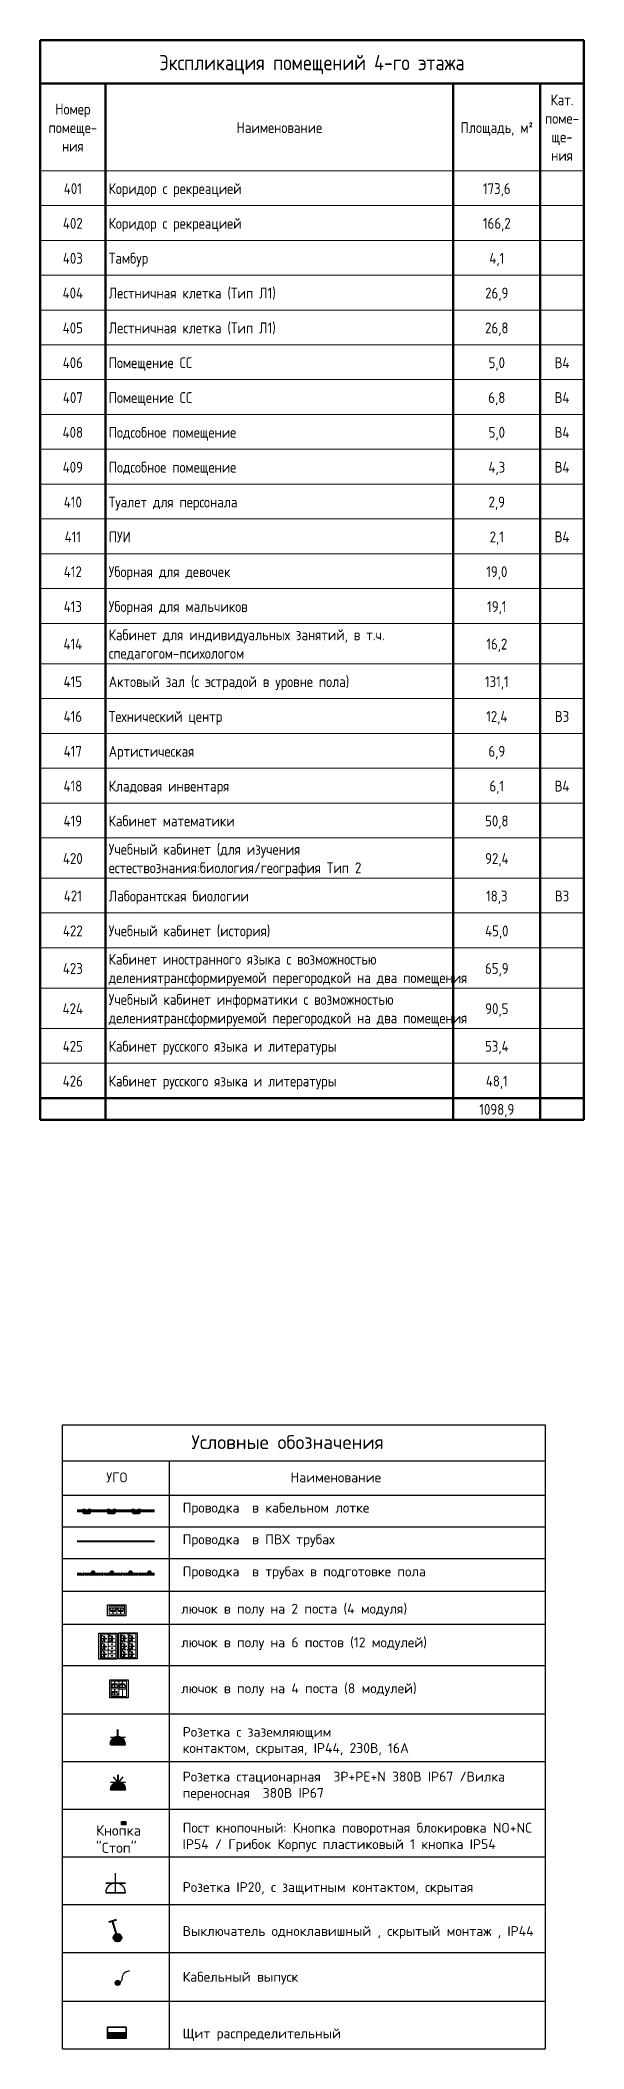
# Model space of a CAD drawing. Header units: millimetres. Extents: x -32 to 417638015, y -35 to 175284279.
# Drawn here: x 417454200 to 417466701, y 175228611 to 175274855 of the extents above; entities that cross this region are included whole.
import ezdxf

# ---------------------------------------------------------------- set-up
doc = ezdxf.new("R2010")
doc.units = ezdxf.units.MM
for name, color, linetype in [('PDF _!!ОБН', 5, 'Continuous'), ('PDF __ЭМ_гофра', 5, 'Continuous'), ('PDF __ЭМ_Кабельный вывод', 1, 'Continuous'), ('PDF __ЭМ_Розетки быт', 5, 'Continuous'), ('PDF _SHTAMPS', 7, 'Continuous'), ('PDF _СС_розетки', 7, 'Continuous'), ('PDF _Текст', 7, 'Continuous'), ('PDF _ЭОМ_Щит', 5, 'Continuous'), ('ВНУТРЯНКА', 1, 'Continuous')]:
    doc.layers.add(name, color=color, linetype=linetype)
for name, color, linetype, true_color in [('PDF __ЭМ_В полу', 7, 'Continuous', 0x952500), ('PDF __ЭМ_Лоток', 7, 'Continuous', 0x0000b8), ('PDF __ЭМ_розетки', 7, 'Continuous', 0x0000dd), ('PDF __ЭМ_Розетки комп', 7, 'Continuous', 0x545454), ('PDF _ЭОМ _розетки', 7, 'Continuous', 0xeb0000)]:
    doc.layers.add(name, color=color, linetype=linetype, true_color=true_color)
for name, color, linetype, lineweight in [('Графика', 7, 'Continuous', 20), ('Электро', 250, 'Continuous', 25), ('ЭОМ_Кабель для СУП', 150, 'Continuous', 9)]:
    doc.layers.add(name, color=color, linetype=linetype, lineweight=lineweight)
doc.layers.add('Линии', color=7, linetype='Continuous', lineweight=9, true_color=0x00a600)
doc.styles.add('ELine', font='txt.shx')
doc.styles.add('GOST Common_10', font='GOST_Common.ttf', dxfattribs={"width": 0.9, "height": 3.5})
doc.styles.add('GOST Common_11', font='GOST_Common.ttf', dxfattribs={"width": 0.9, "height": 2.5})
doc.styles.add('PDF ISOCPEUR', font='isocpeur.ttf')
doc.linetypes.add('TRAY', pattern='A,12.119257,["_",ELine,S=4.5,R=90,X=0,Y=-1.555839],0.750382,["_",ELine,S=4.5,R=0,X=0,Y=-0.805849],1.314849,["_",ELine,S=4.5,R=0,X=0,Y=-0.805849],2.250029,["_",ELine,S=4.5,R=90,X=0,Y=-1.555839],13.565483', length=30)

msp = doc.modelspace()

# ---------------------------------------------------------------- texts
at = {"layer": 'PDF _Текст', "attachment_point": 4, "style": 'PDF ISOCPEUR'}
for s, insert, char_height in [('Условные обозначения', (417457678, 175242579), 318.13), ('УГО', (417455718, 175241767), 227.2), ('Наименование', (417459956, 175241767), 227.24), ('Проводка  в кабельном лотке', (417457476, 175241039), 227.24), ('Проводка  в ПВХ трубах', (417457476, 175240311), 227.24), ('Проводка  в трубах в подготовке пола', (417457476, 175239570), 227.24), ('{\\C256;\\c0;лючок в полу на 2 поста (4 модуля)}', (417457442, 175238713), 227.24), ('{\\C256;\\c0;лючок в полу на 6 постов (12 модулей)}', (417457442, 175237938), 227.24), ('{\\C256;\\c0;лючок в полу на 4 поста (8 модулей)}', (417457442, 175236881), 227.24), ('Розетка с заземляющим', (417457476, 175235877), 227.24), ('контактом, скрытая, IP44, 230В, 16А', (417457476, 175235505), 227.24), ('переносная  380В IP67', (417457476, 175234472), 227.24), ('Розетка стационарная  3Р+РЕ+N 380В IP67 /Вилка', (417457476, 175234848), 227.24), ('Пост кнопочный: Кнопка поворотная блокировка NO+NC', (417457476, 175233670), 227.24), ('IP54 / Грибок Корпус пластиковый 1 кнопка IP54', (417457476, 175233293), 227.24), ('Розетка IP20, с защитным контактом, скрытая', (417457476, 175232304), 227.24), ('Выключатель одноклавишный , скрытый монтаж , IP44', (417457476, 175231292), 227.24), ('Кабельный выпуск', (417457476, 175230238), 227.24), ('Щит распределительный', (417457476, 175228935), 227.24)]:
    msp.add_mtext(s, dxfattribs=dict(at, insert=insert, char_height=char_height))
at = {"layer": 'PDF _Текст', "color": 5, "char_height": 238.6, "attachment_point": 4, "style": 'PDF ISOCPEUR'}
for s, insert in [('Кнопка', (417455482, 175233639)), ('"Стоп"', (417455482, 175233241))]:
    msp.add_mtext(s, dxfattribs=dict(at, insert=insert))
at = {"layer": 'Графика', "line_spacing_factor": 1.022761}
for s, insert, char_height, width, attachment_point, style in [('Экспликация помещений 4-го этажа', (417460450, 175274514), 350, 8485.13, 2, 'GOST Common_10'), ('Кат. поме- ще- ния', (417466200, 175273606), 250, 962.45, 2, 'GOST Common_11'), ('Номер помеще- ния', (417454950, 175273393), 250, 1418.03, 2, 'GOST Common_11'), ('Наименование', (417459700, 175272967), 250, 2353.32, 2, 'GOST Common_11'), ('Площадь, м\\fGOST Common|b0|i0|c238|p34|;\\W.9;²', (417464700, 175272967), 250, 2009.37, 2, 'GOST Common_11'), ('401', (417454950, 175271563), 250, 537.04, 2, 'GOST Common_11'), ('Коридор с рекреацией', (417455775, 175271563), 250, 3611.44, 1, 'GOST Common_11'), ('173,6', (417464700, 175271563), 250, 790.47, 2, 'GOST Common_11'), ('402', (417454950, 175270762), 250, 588.33, 2, 'GOST Common_11'), ('Коридор с рекреацией', (417455775, 175270762), 250, 3611.44, 1, 'GOST Common_11'), ('166,2', (417464700, 175270762), 250, 790.47, 2, 'GOST Common_11'), ('403', (417454950, 175269960), 250, 588.33, 2, 'GOST Common_11'), ('Тамбур', (417455775, 175269960), 250, 1203.81, 1, 'GOST Common_11'), ('4,1', (417464700, 175269960), 250, 443.51, 2, 'GOST Common_11'), ('404', (417454950, 175269158), 250, 615.48, 2, 'GOST Common_11'), ('Лестничная клетка (Тип Л1)', (417455775, 175269158), 250, 4595.01, 1, 'GOST Common_11'), ('26,9', (417464700, 175269158), 250, 654.71, 2, 'GOST Common_11'), ('405', (417454950, 175268356), 250, 588.33, 2, 'GOST Common_11'), ('Лестничная клетка (Тип Л1)', (417455775, 175268356), 250, 4595.01, 1, 'GOST Common_11'), ('26,8', (417464700, 175268356), 250, 654.71, 2, 'GOST Common_11'), ('406', (417454950, 175267554), 250, 588.33, 2, 'GOST Common_11'), ('Помещение СС', (417455775, 175267554), 250, 2286.94, 1, 'GOST Common_11'), ('5,0', (417464700, 175267554), 250, 467.65, 2, 'GOST Common_11'), ('В4', (417466200, 175267554), 250, 428.42, 2, 'GOST Common_11'), ('407', (417454950, 175266752), 250, 588.33, 2, 'GOST Common_11'), ('Помещение СС', (417455775, 175266752), 250, 2286.94, 1, 'GOST Common_11'), ('6,8', (417464700, 175266752), 250, 467.65, 2, 'GOST Common_11'), ('В4', (417466200, 175266752), 250, 428.42, 2, 'GOST Common_11'), ('408', (417454950, 175265951), 250, 588.33, 2, 'GOST Common_11'), ('Подсобное помещение', (417455775, 175265951), 250, 3572.22, 1, 'GOST Common_11'), ('5,0', (417464700, 175265951), 250, 467.65, 2, 'GOST Common_11'), ('В4', (417466200, 175265951), 250, 428.42, 2, 'GOST Common_11'), ('409', (417454950, 175265149), 250, 588.33, 2, 'GOST Common_11'), ('Подсобное помещение', (417455775, 175265149), 250, 3572.22, 1, 'GOST Common_11'), ('4,3', (417464700, 175265149), 250, 494.8, 2, 'GOST Common_11'), ('В4', (417466200, 175265149), 250, 428.42, 2, 'GOST Common_11'), ('410', (417454950, 175264347), 250, 537.04, 2, 'GOST Common_11'), ('Туалет для персонала', (417455775, 175264347), 250, 3692.9, 1, 'GOST Common_11'), ('2,9', (417464700, 175264347), 250, 467.65, 2, 'GOST Common_11'), ('411', (417454950, 175263545), 250, 485.75, 2, 'GOST Common_11'), ('ПУИ', (417455775, 175263545), 250, 642.64, 1, 'GOST Common_11'), ('2,1', (417464700, 175263545), 250, 416.36, 2, 'GOST Common_11'), ('В4', (417466200, 175263545), 250, 428.42, 2, 'GOST Common_11'), ('412', (417454950, 175262743), 250, 537.04, 2, 'GOST Common_11'), ('Уборная для девочек', (417455775, 175262743), 250, 3421.36, 1, 'GOST Common_11'), ('19,0', (417464700, 175262743), 250, 603.41, 2, 'GOST Common_11'), ('413', (417454950, 175261941), 250, 537.04, 2, 'GOST Common_11'), ('Уборная для мальчиков', (417455775, 175261941), 250, 3849.79, 1, 'GOST Common_11'), ('19,1', (417464700, 175261941), 250, 552.12, 2, 'GOST Common_11'), ('414', (417454950, 175261077), 250, 564.19, 2, 'GOST Common_11'), ('Кабинет для индивидуальных занятий, в т.ч. спедагогом-психологом', (417455775, 175261290), 250, 7627.17, 1, 'GOST Common_11'), ('16,2', (417464700, 175261077), 250, 603.41, 2, 'GOST Common_11'), ('415', (417454950, 175260212), 250, 537.04, 2, 'GOST Common_11'), ('Актовый зал (с эстрадой в уровне пола)', (417455775, 175260212), 250, 6601.36, 1, 'GOST Common_11'), ('131,1', (417464700, 175260212), 250, 687.89, 2, 'GOST Common_11'), ('416', (417454950, 175259410), 250, 537.04, 2, 'GOST Common_11'), ('Технический центр', (417455775, 175259410), 250, 3170.95, 1, 'GOST Common_11'), ('12,4', (417464700, 175259410), 250, 630.57, 2, 'GOST Common_11'), ('В3', (417466200, 175259410), 250, 401.27, 2, 'GOST Common_11'), ('417', (417454950, 175258608), 250, 537.04, 2, 'GOST Common_11'), ('Артистическая', (417455775, 175258608), 250, 2573.56, 1, 'GOST Common_11'), ('6,9', (417464700, 175258608), 250, 467.65, 2, 'GOST Common_11'), ('418', (417454950, 175257807), 250, 537.04, 2, 'GOST Common_11'), ('Кладовая инвентаря', (417455775, 175257807), 250, 3436.45, 1, 'GOST Common_11'), ('6,1', (417464700, 175257807), 250, 416.36, 2, 'GOST Common_11'), ('В4', (417466200, 175257807), 250, 428.42, 2, 'GOST Common_11'), ('419', (417454950, 175257005), 250, 537.04, 2, 'GOST Common_11'), ('Кабинет математики', (417455775, 175257005), 250, 3599.37, 1, 'GOST Common_11'), ('50,8', (417464700, 175257005), 250, 654.71, 2, 'GOST Common_11'), ('Учебный кабинет (для изучения естествознания:биология/география Тип 2', (417455775, 175256353), 250, 8058.61, 1, 'GOST Common_11'), ('420', (417454950, 175256140), 250, 588.33, 2, 'GOST Common_11'), ('92,4', (417464700, 175256140), 250, 681.86, 2, 'GOST Common_11'), ('421', (417454950, 175255276), 250, 537.04, 2, 'GOST Common_11'), ('Лаборантская биологии', (417455775, 175255276), 250, 3973.49, 1, 'GOST Common_11'), ('18,3', (417464700, 175255276), 250, 603.41, 2, 'GOST Common_11'), ('В3', (417466200, 175255276), 250, 401.27, 2, 'GOST Common_11'), ('422', (417454950, 175254474), 250, 588.33, 2, 'GOST Common_11'), ('Учебный кабинет (история)', (417455775, 175254474), 250, 4498.46, 1, 'GOST Common_11'), ('45,0', (417464700, 175254474), 250, 681.86, 2, 'GOST Common_11'), ('423', (417454950, 175253609), 250, 588.33, 2, 'GOST Common_11'), ('Кабинет иностранного языка с возможностью делениятрансформируемой перегородкой на два помещения', (417455775, 175253822), 250, 9024.07, 1, 'GOST Common_11'), ('65,9', (417464700, 175253609), 250, 654.71, 2, 'GOST Common_11'), ('424', (417454950, 175252682), 250, 615.48, 2, 'GOST Common_11'), ('Учебный кабинет информатики с возможностью делениятрансформируемой перегородкой на два помещения', (417455775, 175252895), 250, 9301.64, 1, 'GOST Common_11'), ('90,5', (417464700, 175252682), 250, 654.71, 2, 'GOST Common_11'), ('425', (417454950, 175251817), 250, 588.33, 2, 'GOST Common_11'), ('Кабинет русского языка и литературы', (417455775, 175251817), 250, 6438.44, 1, 'GOST Common_11'), ('53,4', (417464700, 175251817), 250, 681.86, 2, 'GOST Common_11'), ('426', (417454950, 175251016), 250, 588.33, 2, 'GOST Common_11'), ('Кабинет русского языка и литературы', (417455775, 175251016), 250, 6438.44, 1, 'GOST Common_11'), ('48,1', (417464700, 175251016), 250, 630.57, 2, 'GOST Common_11'), ('1098,9', (417464700, 175250364), 250, 977.53, 2, 'GOST Common_11')]:
    msp.add_mtext(s, dxfattribs=dict(at, insert=insert, char_height=char_height, width=width, attachment_point=attachment_point, style=style))

# ---------------------------------------------------------------- blocks, each defined once
blk = doc.blocks.new('Блок из 6 розеток .')
at = {"layer": 'PDF _СС_розетки', "linetype": 'Continuous', "lineweight": 20, "transparency": 33554687}
for points in [[(-391, 566), (-213, 566), (-213, 388), (-391, 388)], [(-391, 388), (-213, 388), (-213, 205), (-391, 205)], [(-391, 388), (-213, 388), (-213, 205), (-391, 205)], [(-391, 205), (-213, 205), (-213, 22), (-391, 22)]]:
    blk.add_lwpolyline(points, close=True, dxfattribs=at)
at = {"layer": 'PDF _ЭОМ _розетки', "color": 3, "linetype": 'Continuous', "lineweight": 25, "transparency": 33554687}
blk.add_lwpolyline([(0, 0), (-422, 0), (-422, 596), (0, 596)], close=True, dxfattribs=at)
at = {"layer": 'PDF _ЭОМ _розетки', "color": 7, "linetype": 'Continuous', "lineweight": 20, "transparency": 33554687}
for points in [[(-36, 388), (-213, 388), (-213, 566), (-36, 566)], [(-36, 205), (-213, 205), (-213, 388), (-36, 388)], [(-36, 22), (-213, 22), (-213, 205), (-36, 205)]]:
    blk.add_lwpolyline(points, close=True, dxfattribs=at)
at = {"layer": 'ВНУТРЯНКА', "color": 5, "lineweight": 30, "ltscale": 100, "transparency": 33554687}
for p, q in [((-307, 428), (-307, 555)), ((-307, 428), (-307, 555)), ((-129, 428), (-129, 555)), ((-129, 428), (-129, 555)), ((-307, 245), (-307, 373)), ((-307, 245), (-307, 373)), ((-307, 62), (-307, 190)), ((-307, 62), (-307, 190)), ((-129, 245), (-129, 373)), ((-129, 245), (-129, 373)), ((-129, 62), (-129, 190)), ((-129, 62), (-129, 190))]:
    blk.add_line(p, q, dxfattribs=at)
at = {"layer": 'Электро', "color": 5, "lineweight": 30, "transparency": 33554687}
for p, q in [((-240, 486), (-360, 486)), ((-240, 486), (-360, 486)), ((-240, 554), (-240, 419)), ((-240, 554), (-240, 419)), ((-62, 486), (-182, 486)), ((-62, 486), (-182, 486)), ((-62, 554), (-62, 419)), ((-62, 554), (-62, 419)), ((-240, 304), (-360, 304)), ((-240, 304), (-360, 304)), ((-240, 121), (-360, 121)), ((-240, 121), (-360, 121)), ((-240, 371), (-240, 236)), ((-240, 371), (-240, 236)), ((-240, 188), (-240, 53)), ((-240, 188), (-240, 53)), ((-62, 304), (-182, 304)), ((-62, 304), (-182, 304)), ((-62, 121), (-182, 121)), ((-62, 121), (-182, 121)), ((-62, 371), (-62, 236)), ((-62, 371), (-62, 236)), ((-62, 188), (-62, 53)), ((-62, 188), (-62, 53))]:
    blk.add_line(p, q, dxfattribs=at)
for centre in [(-240, 486), (-239, 486), (-62, 486), (-62, 486), (-240, 304), (-239, 304), (-240, 121), (-239, 121), (-62, 304), (-62, 304), (-62, 121), (-62, 121)]:
    blk.add_ellipse(centre, major_axis=(47.6, 47.6), ratio=1, start_param=0.787621, end_param=3.924768, dxfattribs=at)
blk = doc.blocks.new('Люк на 2 места')
at = {"layer": 'PDF _ЭОМ _розетки', "color": 3, "linetype": 'Continuous', "lineweight": 25, "transparency": 33554687}
blk.add_lwpolyline([(0, 255), (0, 0), (-422, 0), (-422, 255)], close=True, dxfattribs=at)
at = {"layer": 'PDF _ЭОМ _розетки', "color": 7, "linetype": 'Continuous', "lineweight": 20, "transparency": 33554687}
for points in [[(-213, 215), (-213, 37), (-391, 37), (-391, 215)], [(-36, 215), (-36, 37), (-213, 37), (-213, 215)]]:
    blk.add_lwpolyline(points, close=True, dxfattribs=at)
at = {"layer": 'ВНУТРЯНКА', "color": 5, "lineweight": 30, "ltscale": 100, "transparency": 33554687}
for p, q in [((-244, 147), (-372, 147)), ((-68, 147), (-195, 147))]:
    blk.add_line(p, q, dxfattribs=at)
at = {"layer": 'Электро', "color": 5, "lineweight": 30, "transparency": 33554687}
for p, q in [((-370, 80), (-236, 80)), ((-303, 80), (-303, 200)), ((-194, 80), (-59, 80)), ((-126, 80), (-126, 200))]:
    blk.add_line(p, q, dxfattribs=at)
at = {"layer": 'Электро', "color": 5, "lineweight": 30, "transparency": 33554687, "extrusion": (0, 0, -1)}
for centre in [(-303, 80), (-126, 80)]:
    blk.add_ellipse(centre, major_axis=(-47.6, -47.6), ratio=1, start_param=0.787621, end_param=3.924768, dxfattribs=at)
blk = doc.blocks.new('розетк для люка')
at = {"layer": 'ВНУТРЯНКА', "color": 5, "lineweight": 30, "ltscale": 100, "transparency": 33554687}
blk.add_line((-67, -59), (-67, 69), dxfattribs=at)
at = {"layer": 'Электро', "color": 5, "lineweight": 30, "transparency": 33554687}
for p, q in [((0, 0), (-120, 0)), ((0, 67), (0, -67))]:
    blk.add_line(p, q, dxfattribs=at)
blk.add_ellipse((0, 0), major_axis=(47.6, 47.6), ratio=1, start_param=0.787621, end_param=3.924768, dxfattribs=at)
blk = doc.blocks.new('Люк на 6 мест')
h = blk.add_hatch(color=256)
h.dxf.hatch_style = 1
h.paths.add_polyline_path([(-285, 516), (-285, 527), (-319, 527), (-319, 516)])
h = blk.add_hatch(color=256)
h.dxf.hatch_style = 1
h.paths.add_polyline_path([(-324, 435), (-324, 435), (-313, 443), (-289, 443), (-279, 435), (-279, 435), (-279, 423), (-324, 423)])
h = blk.add_hatch(color=256)
h.dxf.hatch_style = 1
h.paths.add_polyline_path([(-312, 335), (-312, 342), (-317, 342), (-317, 347), (-312, 347), (-312, 354), (-293, 354), (-292, 335)])
h = blk.add_hatch(color=256)
h.dxf.hatch_style = 1
h.paths.add_polyline_path([(-311, 243), (-311, 250), (-317, 250), (-317, 256), (-311, 256), (-311, 262), (-292, 262), (-292, 243)])
for p, q in [((-324, 423), (-324, 435)), ((-324, 435), (-324, 435)), ((-279, 423), (-324, 423)), ((-289, 443), (-297, 443)), ((-297, 443), (-297, 435)), ((-289, 435), (-289, 443)), ((-289, 435), (-279, 435)), ((-279, 435), (-279, 423))]:
    blk.add_line(p, q)
for points in [[(-215, 477), (-388, 477), (-388, 566), (-215, 566)], [(-215, 388), (-388, 388), (-388, 477), (-215, 477)], [(-285, 527), (-285, 516), (-319, 516), (-319, 527)], [(-216, 205), (-389, 205), (-388, 299), (-215, 299)], [(-215, 299), (-388, 299), (-388, 388), (-215, 388)]]:
    blk.add_lwpolyline(points, close=True)
for points in [[(-312, 347), (-317, 347), (-317, 342), (-312, 342)], [(-311, 256), (-317, 256), (-317, 250), (-311, 250)], [(-293, 354), (-292, 335), (-312, 335), (-312, 342)], [(-312, 347), (-312, 354), (-293, 354)], [(-292, 262), (-292, 243), (-311, 243), (-311, 250)], [(-311, 256), (-311, 262), (-292, 262)]]:
    blk.add_lwpolyline(points)
at = {"layer": 'PDF _СС_розетки', "linetype": 'Continuous', "lineweight": 20, "transparency": 33554687}
for points in [[(-391, 566), (-213, 566), (-213, 388), (-391, 388)], [(-391, 388), (-213, 388), (-213, 205), (-391, 205)], [(-391, 388), (-213, 388), (-213, 205), (-391, 205)], [(-391, 205), (-213, 205), (-213, 22), (-391, 22)]]:
    blk.add_lwpolyline(points, close=True, dxfattribs=at)
at = {"layer": 'PDF _ЭОМ _розетки', "color": 3, "linetype": 'Continuous', "lineweight": 25, "transparency": 33554687}
blk.add_lwpolyline([(0, 0), (-422, 0), (-422, 596), (0, 596)], close=True, dxfattribs=at)
at = {"layer": 'PDF _ЭОМ _розетки', "color": 7, "linetype": 'Continuous', "lineweight": 20, "transparency": 33554687}
for points in [[(-36, 388), (-213, 388), (-213, 566), (-36, 566)], [(-36, 205), (-213, 205), (-213, 388), (-36, 388)], [(-36, 22), (-213, 22), (-213, 205), (-36, 205)]]:
    blk.add_lwpolyline(points, close=True, dxfattribs=at)
at = {"layer": 'ВНУТРЯНКА', "color": 5, "lineweight": 30, "ltscale": 100, "transparency": 33554687}
for p, q in [((-307, 62), (-307, 190)), ((-307, 62), (-307, 190)), ((-129, 245), (-129, 373)), ((-129, 245), (-129, 373)), ((-129, 62), (-129, 190))]:
    blk.add_line(p, q, dxfattribs=at)
at = {"layer": 'ВНУТРЯНКА', "color": 1, "lineweight": 30, "ltscale": 100, "transparency": 33554687}
blk.add_line((-129, 62), (-129, 190), dxfattribs=at)
at = {"layer": 'Электро', "color": 5, "lineweight": 30, "transparency": 33554687}
for p, q in [((-240, 121), (-360, 121)), ((-240, 121), (-360, 121)), ((-240, 188), (-240, 53)), ((-62, 304), (-182, 304)), ((-62, 304), (-182, 304)), ((-62, 121), (-182, 121)), ((-62, 371), (-62, 236)), ((-62, 371), (-62, 236)), ((-62, 188), (-62, 53))]:
    blk.add_line(p, q, dxfattribs=at)
at = {"layer": 'Электро', "color": 1, "lineweight": 30, "transparency": 33554687}
for p, q in [((-240, 188), (-240, 53)), ((-62, 121), (-182, 121)), ((-62, 188), (-62, 53))]:
    blk.add_line(p, q, dxfattribs=at)
at = {"layer": 'Электро', "color": 5, "lineweight": 30, "transparency": 33554687}
for centre in [(-240, 121), (-239, 121), (-62, 304), (-62, 304), (-62, 121)]:
    blk.add_ellipse(centre, major_axis=(47.6, 47.6), ratio=1, start_param=0.787621, end_param=3.924768, dxfattribs=at)
at = {"layer": 'Электро', "color": 1, "lineweight": 30, "transparency": 33554687}
blk.add_ellipse((-62, 121), major_axis=(47.6, 47.6), ratio=1, start_param=0.787621, end_param=3.924768, dxfattribs=at)
at = {"color": 5, "linetype": 'TRAY', "lineweight": 53, "transparency": 33554687}
blk.add_blockref('розетк для люка', (-62, 480), dxfattribs=at)
blk = doc.blocks.new('Блок из 4 розеток')
for points in [[(-209, 203), (-124, 203), (-124, 34), (-209, 34)], [(-124, 203), (-39, 203), (-39, 34), (-124, 34)]]:
    blk.add_lwpolyline(points, close=True)
at = {"layer": 'PDF _ЭОМ _розетки', "color": 3, "linetype": 'Continuous', "lineweight": 25, "transparency": 33554687}
blk.add_lwpolyline([(0, 0), (-422, 0), (-422, 415), (0, 415)], close=True, dxfattribs=at)
at = {"layer": 'PDF _ЭОМ _розетки', "color": 7, "linetype": 'Continuous', "lineweight": 20, "transparency": 33554687}
for points in [[(-213, 385), (-213, 207), (-391, 207), (-391, 385)], [(-213, 207), (-213, 29), (-391, 29), (-391, 207)], [(-36, 385), (-36, 207), (-213, 207), (-213, 385)], [(-36, 207), (-36, 29), (-213, 29), (-213, 207)]]:
    blk.add_lwpolyline(points, close=True, dxfattribs=at)
at = {"layer": 'ВНУТРЯНКА', "color": 5, "lineweight": 30, "ltscale": 100, "transparency": 33554687}
for p, q in [((-244, 317), (-372, 317)), ((-244, 139), (-372, 139)), ((-68, 317), (-195, 317))]:
    blk.add_line(p, q, dxfattribs=at)
at = {"layer": 'Электро', "color": 5, "lineweight": 30, "transparency": 33554687}
for p, q in [((-370, 250), (-236, 250)), ((-370, 72), (-236, 72)), ((-303, 250), (-303, 370)), ((-303, 72), (-303, 192)), ((-194, 250), (-59, 250)), ((-126, 250), (-126, 370))]:
    blk.add_line(p, q, dxfattribs=at)
at = {"layer": 'Электро', "color": 5, "lineweight": 30, "transparency": 33554687, "extrusion": (0, 0, -1)}
for centre in [(-303, 250), (-303, 72), (-126, 250)]:
    blk.add_ellipse(centre, major_axis=(-47.6, -47.6), ratio=1, start_param=0.787621, end_param=3.924768, dxfattribs=at)

# ---------------------------------------------------------------- linework, layer by layer
at = {"layer": 'PDF _!!ОБН', "lineweight": 40}
for points in [[(417455777, 175231533), (417455866, 175231558)], [(417455955, 175231254), (417455866, 175231558), (417455955, 175231588)]]:
    msp.add_lwpolyline(points, dxfattribs=at)
at = {"layer": 'PDF _!!ОБН', "lineweight": 0}
for points in [[(417455904, 175231215), (417456061, 175231215), (417455904, 175231215)], [(417455917, 175231228), (417456048, 175231228), (417455917, 175231228)], [(417455942, 175231249), (417456023, 175231249), (417455942, 175231249)]]:
    msp.add_lwpolyline(points, dxfattribs=at)
at = {"layer": 'PDF _!!ОБН', "lineweight": 40}
msp.add_circle((417455978, 175231171), 91, dxfattribs=at)
at = {"layer": 'PDF _!!ОБН', "transparency": 33554559}
for points in [[(417455896, 175231198), (417456069, 175231198), (417455892, 175231186)], [(417456069, 175231198), (417455892, 175231186), (417456069, 175231186)], [(417455892, 175231186), (417456069, 175231186), (417455892, 175231182)], [(417456069, 175231186), (417455892, 175231182), (417456074, 175231182)], [(417455892, 175231182), (417456074, 175231182), (417455892, 175231169)], [(417456074, 175231182), (417455892, 175231169), (417456074, 175231169)], [(417455892, 175231169), (417456074, 175231169), (417455892, 175231165)], [(417456074, 175231169), (417455892, 175231165), (417456074, 175231165)], [(417455892, 175231165), (417456074, 175231165), (417455892, 175231152)], [(417456074, 175231165), (417455892, 175231152), (417456069, 175231152)], [(417455892, 175231152), (417456069, 175231152), (417455896, 175231148)], [(417455904, 175231215), (417456061, 175231215), (417455896, 175231203)], [(417456061, 175231215), (417455896, 175231203), (417456065, 175231203)], [(417455896, 175231203), (417456065, 175231203), (417455896, 175231198)], [(417456065, 175231203), (417455896, 175231198), (417456069, 175231198)], [(417456069, 175231152), (417455896, 175231148), (417456069, 175231148)], [(417455896, 175231148), (417456069, 175231148), (417455896, 175231135)], [(417456069, 175231148), (417455896, 175231135), (417456065, 175231135)], [(417455896, 175231135), (417456065, 175231135), (417455900, 175231131)], [(417456065, 175231135), (417455900, 175231131), (417456065, 175231131)], [(417455900, 175231131), (417456065, 175231131), (417455904, 175231122)], [(417455917, 175231228), (417456048, 175231228), (417455904, 175231215)], [(417456048, 175231228), (417455904, 175231215), (417456061, 175231215)], [(417456061, 175231215), (417455904, 175231215), (417455904, 175231215)], [(417456065, 175231131), (417455904, 175231122), (417456061, 175231122)], [(417455904, 175231122), (417456061, 175231122), (417455908, 175231114)], [(417456061, 175231122), (417455908, 175231114), (417456057, 175231114)], [(417455908, 175231114), (417456057, 175231114), (417455917, 175231105)], [(417455925, 175231241), (417456035, 175231241), (417455917, 175231228)], [(417456035, 175231241), (417455917, 175231228), (417456048, 175231228)], [(417456048, 175231228), (417455917, 175231228), (417455917, 175231228)], [(417456057, 175231114), (417455917, 175231105), (417456048, 175231105)], [(417455917, 175231105), (417456048, 175231105), (417455921, 175231101)], [(417456048, 175231105), (417455921, 175231101), (417456044, 175231101)], [(417455921, 175231101), (417456044, 175231101), (417455930, 175231093)], [(417455925, 175231241), (417455925, 175231241), (417456035, 175231241)], [(417455925, 175231241), (417456035, 175231241), (417455930, 175231241)], [(417455942, 175231249), (417456023, 175231249), (417455930, 175231241)], [(417456023, 175231249), (417455930, 175231241), (417456035, 175231241)], [(417456044, 175231101), (417455930, 175231093), (417456035, 175231093)], [(417455930, 175231093), (417456035, 175231093), (417455934, 175231088)], [(417456035, 175231093), (417455934, 175231088), (417456031, 175231088)], [(417455934, 175231088), (417456031, 175231088), (417455942, 175231084)], [(417455955, 175231254), (417456006, 175231254), (417455942, 175231249)], [(417456006, 175231254), (417455942, 175231249), (417456023, 175231249)], [(417456023, 175231249), (417455942, 175231249), (417455942, 175231249)], [(417456031, 175231088), (417455942, 175231084), (417456019, 175231084)], [(417455942, 175231084), (417456019, 175231084), (417455951, 175231084)], [(417456019, 175231084), (417455951, 175231084), (417456014, 175231084)], [(417455951, 175231084), (417456014, 175231084), (417455959, 175231080)], [(417455955, 175231254), (417455955, 175231254), (417456006, 175231254)], [(417455955, 175231254), (417456006, 175231254), (417455959, 175231254)], [(417455972, 175231258), (417455993, 175231258), (417455959, 175231254)], [(417455993, 175231258), (417455959, 175231254), (417456006, 175231254)], [(417456014, 175231084), (417455959, 175231080), (417456002, 175231080)], [(417456002, 175231080), (417455959, 175231080), (417455972, 175231080)], [(417455976, 175231258), (417455972, 175231258), (417455993, 175231258)], [(417456002, 175231080), (417455997, 175231080), (417455972, 175231080)], [(417455997, 175231080), (417455972, 175231080), (417455980, 175231076)]]:
    msp.add_solid(points, dxfattribs=at)
at = {"layer": 'PDF __ЭМ_В полу', "lineweight": 60}
for points in [[(417455053, 175239538), (417455168, 175239538)], [(417455227, 175239559), (417455201, 175239538), (417455176, 175239513)], [(417455235, 175239538), (417455417, 175239538), (417455599, 175239538)], [(417455659, 175239559), (417455633, 175239538), (417455608, 175239513)], [(417455667, 175239538), (417455849, 175239538), (417456031, 175239538)], [(417456090, 175239559), (417456065, 175239538), (417456040, 175239513)], [(417456099, 175239538), (417456281, 175239538), (417456463, 175239538)], [(417456522, 175239559), (417456497, 175239538), (417456472, 175239513)], [(417456531, 175239538), (417456713, 175239538), (417456827, 175239538)]]:
    msp.add_lwpolyline(points, dxfattribs=at)
for centre in [(417455415, 175239570), (417455847, 175239570), (417456279, 175239570), (417456711, 175239570)]:
    msp.add_circle(centre, 23.3, dxfattribs=at)
at = {"layer": 'PDF __ЭМ_гофра', "lineweight": 40}
msp.add_lwpolyline([(417455053, 175240296), (417456827, 175240296)], dxfattribs=at)
at = {"layer": 'PDF __ЭМ_Кабельный вывод', "lineweight": 30}
msp.add_lwpolyline([(417456253, 175230400, 0.121411), (417456159, 175230375, 0.13816), (417456097, 175230312)], format="xyb", dxfattribs=at)
msp.add_circle((417455981, 175230128), 57.2, dxfattribs=at)
for centre, radius, start, end in [((417455947, 175230288), 163, 280.4161, 300.846), ((417455973, 175230250), 121, 300.8432, 324.9253), ((417455998, 175230229), 86.8, 324.9292, 7.3651), ((417456201, 175230255), 116, 151.1734, 187.3638)]:
    msp.add_arc(centre, radius, start, end, dxfattribs=at)
at = {"layer": 'PDF __ЭМ_Кабельный вывод', "transparency": 33554559}
for points in [[(417455928, 175230147), (417456004, 175230070), (417455924, 175230142)], [(417456004, 175230070), (417455924, 175230142), (417456000, 175230066)], [(417455924, 175230142), (417456000, 175230066), (417455924, 175230138)], [(417456000, 175230066), (417455924, 175230138), (417455992, 175230066)], [(417455924, 175230138), (417455992, 175230066), (417455924, 175230130)], [(417455992, 175230066), (417455924, 175230130), (417455988, 175230066)], [(417455924, 175230130), (417455988, 175230066), (417455924, 175230125)], [(417455988, 175230066), (417455924, 175230125), (417455983, 175230066)], [(417455924, 175230125), (417455983, 175230066), (417455924, 175230121)], [(417455983, 175230066), (417455924, 175230121), (417455979, 175230066)], [(417455924, 175230121), (417455979, 175230066), (417455924, 175230113)], [(417455979, 175230066), (417455924, 175230113), (417455971, 175230066)], [(417455924, 175230113), (417455971, 175230066), (417455924, 175230108)], [(417455971, 175230066), (417455924, 175230108), (417455966, 175230066)], [(417455924, 175230108), (417455966, 175230066), (417455924, 175230104)], [(417455966, 175230066), (417455924, 175230104), (417455962, 175230070)], [(417455924, 175230104), (417455962, 175230070), (417455928, 175230096)], [(417455933, 175230159), (417456013, 175230075), (417455928, 175230151)], [(417456013, 175230075), (417455928, 175230151), (417456009, 175230070)], [(417455928, 175230151), (417456009, 175230070), (417455928, 175230147)], [(417456009, 175230070), (417455928, 175230147), (417456004, 175230070)], [(417455962, 175230070), (417455928, 175230096), (417455954, 175230070)], [(417455928, 175230096), (417455954, 175230070), (417455933, 175230092)], [(417455937, 175230164), (417456017, 175230079), (417455933, 175230159)], [(417456017, 175230079), (417455933, 175230159), (417456013, 175230075)], [(417455954, 175230070), (417455933, 175230092), (417455949, 175230075)], [(417455949, 175230075), (417455933, 175230092), (417455937, 175230087)], [(417455941, 175230168), (417456021, 175230083), (417455937, 175230164)], [(417456021, 175230083), (417455937, 175230164), (417456017, 175230079)], [(417455949, 175230075), (417455945, 175230079), (417455937, 175230087)], [(417455945, 175230079), (417455937, 175230087), (417455937, 175230083)], [(417455945, 175230168), (417456026, 175230087), (417455941, 175230168)], [(417456026, 175230087), (417455941, 175230168), (417456021, 175230083)], [(417455949, 175230172), (417456030, 175230092), (417455945, 175230168)], [(417456030, 175230092), (417455945, 175230168), (417456026, 175230087)], [(417455954, 175230176), (417456034, 175230096), (417455949, 175230172)], [(417456034, 175230096), (417455949, 175230172), (417456030, 175230092)], [(417455958, 175230180), (417456034, 175230100), (417455954, 175230176)], [(417456034, 175230100), (417455954, 175230176), (417456034, 175230096)], [(417455962, 175230180), (417456038, 175230104), (417455958, 175230180)], [(417456038, 175230104), (417455958, 175230180), (417456034, 175230100)], [(417455971, 175230180), (417456038, 175230113), (417455962, 175230180)], [(417456038, 175230113), (417455962, 175230180), (417456038, 175230104)], [(417455975, 175230180), (417456038, 175230117), (417455971, 175230180)], [(417456038, 175230117), (417455971, 175230180), (417456038, 175230113)], [(417455979, 175230185), (417456038, 175230121), (417455975, 175230180)], [(417456038, 175230121), (417455975, 175230180), (417456038, 175230117)], [(417455988, 175230185), (417456038, 175230130), (417455979, 175230185)], [(417456038, 175230130), (417455979, 175230185), (417456038, 175230121)], [(417455992, 175230180), (417456038, 175230134), (417455988, 175230185)], [(417456038, 175230134), (417455988, 175230185), (417456038, 175230130)], [(417455996, 175230180), (417456038, 175230138), (417455992, 175230180)], [(417456038, 175230138), (417455992, 175230180), (417456038, 175230134)], [(417456000, 175230180), (417456034, 175230147), (417455996, 175230180)], [(417456034, 175230147), (417455996, 175230180), (417456038, 175230138)], [(417456009, 175230176), (417456034, 175230151), (417456000, 175230180)], [(417456034, 175230151), (417456000, 175230180), (417456034, 175230147)], [(417456013, 175230176), (417456030, 175230155), (417456009, 175230176)], [(417456030, 175230155), (417456009, 175230176), (417456034, 175230151)], [(417456017, 175230172), (417456030, 175230159), (417456013, 175230176)], [(417456030, 175230159), (417456013, 175230176), (417456030, 175230155)], [(417456021, 175230168), (417456017, 175230172), (417456030, 175230159)]]:
    msp.add_solid(points, dxfattribs=at)
at = {"layer": 'PDF __ЭМ_Лоток', "lineweight": 60}
for points in [[(417455053, 175240999), (417455201, 175240999), (417455201, 175241045)], [(417455337, 175241045), (417455337, 175240999), (417455337, 175240952), (417455269, 175240952), (417455201, 175240952), (417455201, 175240999), (417455269, 175240999), (417455316, 175240999), (417455544, 175240999), (417455769, 175240999), (417455769, 175241045)], [(417455908, 175241045), (417455908, 175240999), (417455908, 175240952), (417455836, 175240952), (417455769, 175240952), (417455769, 175240999), (417455836, 175240999), (417455883, 175240999), (417456112, 175240999), (417456340, 175240999), (417456340, 175241045)], [(417456476, 175241045), (417456476, 175240999), (417456476, 175240952), (417456408, 175240952), (417456340, 175240952), (417456340, 175240999), (417456408, 175240999), (417456450, 175240999), (417456679, 175240999), (417456827, 175240999)]]:
    msp.add_lwpolyline(points, dxfattribs=at)
at = {"layer": 'PDF __ЭМ_розетки', "lineweight": 30}
msp.add_lwpolyline([(417455710, 175232429), (417456162, 175232429)], close=True, dxfattribs=at)
for points in [[(417455934, 175232201), (417455934, 175232429), (417455934, 175232654)], [(417455934, 175232201), (417455934, 175232429)], [(417455709, 175232201), (417456162, 175232201), (417455709, 175232201)]]:
    msp.add_lwpolyline(points, dxfattribs=at)
msp.add_arc((417455932, 175232203), 226, 0.0003, 179.9997, dxfattribs=at)
at = {"layer": 'PDF __ЭМ_Розетки быт', "lineweight": 40}
for points in [[(417455985, 175235790), (417455985, 175235960)], [(417455815, 175235617), (417456158, 175235617)]]:
    msp.add_lwpolyline(points, dxfattribs=at)
at = {"layer": 'PDF __ЭМ_Розетки быт', "lineweight": 30}
msp.add_lwpolyline([(417455815, 175235790), (417456158, 175235790)], dxfattribs=at)
at = {"layer": 'PDF __ЭМ_Розетки быт', "color": 5, "lineweight": 30}
for points in [[(417456162, 175234745), (417455820, 175234745)], [(417456099, 175234876), (417455993, 175234745), (417455883, 175234876)]]:
    msp.add_lwpolyline(points, dxfattribs=at)
at = {"layer": 'PDF __ЭМ_Розетки быт', "color": 5, "lineweight": 40}
for points in [[(417456162, 175234575), (417455820, 175234575)], [(417455993, 175234745), (417455993, 175234918)]]:
    msp.add_lwpolyline(points, dxfattribs=at)
at = {"layer": 'PDF __ЭМ_Розетки быт', "lineweight": 40}
msp.add_arc((417455983, 175235619), 171, 359.9992, 180.0008, dxfattribs=at)
at = {"layer": 'PDF __ЭМ_Розетки быт', "color": 5, "lineweight": 40}
msp.add_arc((417455991, 175234577), 171, 359.9992, 180.0008, dxfattribs=at)
at = {"layer": 'PDF __ЭМ_Розетки быт', "transparency": 33554559}
for points in [[(417455815, 175235617), (417456158, 175235617), (417455820, 175235651)], [(417455820, 175235651), (417456154, 175235651), (417455828, 175235684)], [(417456158, 175235617), (417455820, 175235651), (417456154, 175235651)], [(417455828, 175235684), (417456146, 175235684), (417455845, 175235714)], [(417456154, 175235651), (417455828, 175235684), (417456146, 175235684)], [(417455845, 175235714), (417456129, 175235714), (417455866, 175235740)], [(417456146, 175235684), (417455845, 175235714), (417456129, 175235714)], [(417455866, 175235740), (417456107, 175235740), (417455892, 175235761)], [(417456129, 175235714), (417455866, 175235740), (417456107, 175235740)], [(417455892, 175235761), (417456082, 175235761), (417455921, 175235778)], [(417456107, 175235740), (417455892, 175235761), (417456082, 175235761)], [(417456052, 175235778), (417455921, 175235778), (417455955, 175235786)], [(417456082, 175235761), (417455921, 175235778), (417456052, 175235778)], [(417456019, 175235786), (417455955, 175235786), (417455985, 175235790)], [(417456052, 175235778), (417456019, 175235786), (417455955, 175235786)]]:
    msp.add_solid(points, dxfattribs=at)
at = {"layer": 'PDF __ЭМ_Розетки быт', "color": 5, "transparency": 33554559}
for points in [[(417456162, 175234575), (417455820, 175234575), (417456158, 175234609)], [(417455820, 175234575), (417456158, 175234609), (417455824, 175234609)], [(417456158, 175234609), (417455824, 175234609), (417456150, 175234643)], [(417455824, 175234609), (417456150, 175234643), (417455832, 175234643)], [(417456150, 175234643), (417455832, 175234643), (417456133, 175234673)], [(417455832, 175234643), (417456133, 175234673), (417455849, 175234673)], [(417456133, 175234673), (417455849, 175234673), (417456112, 175234698)], [(417455849, 175234673), (417456112, 175234698), (417455870, 175234698)], [(417456112, 175234698), (417455870, 175234698), (417456086, 175234719)], [(417455870, 175234698), (417456086, 175234719), (417455896, 175234719)], [(417456086, 175234719), (417455896, 175234719), (417456057, 175234732)], [(417455896, 175234719), (417456057, 175234732), (417455925, 175234732)], [(417455925, 175234732), (417455959, 175234745), (417456023, 175234745)], [(417455925, 175234732), (417456057, 175234732), (417456023, 175234745)], [(417455959, 175234745), (417456023, 175234745), (417455993, 175234745)]]:
    msp.add_solid(points, dxfattribs=at)
at = {"layer": 'PDF __ЭМ_Розетки комп', "color": 5, "lineweight": 30}
msp.add_lwpolyline([(417456071, 175233843), (417456172, 175233843), (417456172, 175233771), (417456071, 175233771)], close=True, dxfattribs=at)
at = {"layer": 'PDF __ЭМ_Розетки комп', "lineweight": 0}
for points in [[(417456096, 175233792), (417456087, 175233792), (417456096, 175233792)], [(417456142, 175233834), (417456100, 175233834), (417456142, 175233834)], [(417456142, 175233834), (417456121, 175233834), (417456142, 175233834)], [(417456142, 175233779), (417456130, 175233779), (417456142, 175233779)], [(417456147, 175233830), (417456134, 175233830), (417456147, 175233830)], [(417456147, 175233783), (417456138, 175233783), (417456147, 175233783)], [(417456151, 175233792), (417456147, 175233792), (417456151, 175233792)]]:
    msp.add_lwpolyline(points, dxfattribs=at)
at = {"layer": 'PDF __ЭМ_Розетки комп', "color": 5, "lineweight": 25}
for radius in [36, 27.5]:
    msp.add_circle((417456119, 175233807), radius, dxfattribs=at)
at = {"layer": 'PDF __ЭМ_Розетки комп', "transparency": 33554559}
for points in [[(417456092, 175233821), (417456096, 175233817), (417456087, 175233817)], [(417456087, 175233817), (417456096, 175233817), (417456096, 175233817)], [(417456096, 175233817), (417456096, 175233817), (417456087, 175233817)], [(417456096, 175233817), (417456087, 175233817), (417456096, 175233813)], [(417456087, 175233817), (417456096, 175233813), (417456087, 175233813)], [(417456087, 175233813), (417456096, 175233813), (417456096, 175233813)], [(417456096, 175233813), (417456096, 175233813), (417456087, 175233813)], [(417456096, 175233813), (417456087, 175233813), (417456092, 175233805)], [(417456087, 175233813), (417456092, 175233805), (417456087, 175233805)], [(417456092, 175233805), (417456087, 175233805), (417456096, 175233800)], [(417456087, 175233805), (417456096, 175233800), (417456087, 175233800)], [(417456087, 175233800), (417456096, 175233800), (417456096, 175233800)], [(417456096, 175233800), (417456096, 175233800), (417456087, 175233800)], [(417456096, 175233800), (417456087, 175233800), (417456096, 175233796)], [(417456087, 175233800), (417456096, 175233796), (417456087, 175233796)], [(417456096, 175233796), (417456087, 175233796), (417456096, 175233792)], [(417456087, 175233796), (417456096, 175233792), (417456087, 175233792)], [(417456087, 175233792), (417456096, 175233792), (417456092, 175233792)], [(417456096, 175233830), (417456100, 175233826), (417456092, 175233826)], [(417456092, 175233826), (417456100, 175233826), (417456100, 175233826)], [(417456100, 175233826), (417456100, 175233826), (417456092, 175233826)], [(417456100, 175233826), (417456092, 175233826), (417456096, 175233821)], [(417456092, 175233826), (417456096, 175233821), (417456092, 175233821)], [(417456096, 175233821), (417456092, 175233821), (417456096, 175233817)], [(417456096, 175233792), (417456092, 175233792), (417456100, 175233788)], [(417456092, 175233792), (417456100, 175233788), (417456092, 175233788)], [(417456092, 175233788), (417456100, 175233788), (417456100, 175233788)], [(417456100, 175233788), (417456100, 175233788), (417456092, 175233788)], [(417456100, 175233788), (417456092, 175233788), (417456104, 175233783)], [(417456092, 175233788), (417456104, 175233783), (417456096, 175233783)], [(417456100, 175233834), (417456109, 175233830), (417456096, 175233830)], [(417456104, 175233830), (417456104, 175233830), (417456096, 175233830)], [(417456104, 175233830), (417456096, 175233830), (417456109, 175233830)], [(417456096, 175233830), (417456104, 175233830), (417456104, 175233830)], [(417456104, 175233830), (417456104, 175233830), (417456096, 175233830)], [(417456104, 175233830), (417456096, 175233830), (417456100, 175233826)], [(417456096, 175233783), (417456104, 175233783), (417456104, 175233783)], [(417456104, 175233783), (417456104, 175233783), (417456096, 175233783)], [(417456109, 175233783), (417456109, 175233783), (417456096, 175233783)], [(417456109, 175233783), (417456096, 175233783), (417456104, 175233783)], [(417456109, 175233783), (417456096, 175233783), (417456113, 175233779)], [(417456096, 175233783), (417456113, 175233779), (417456100, 175233779)], [(417456104, 175233838), (417456142, 175233834), (417456100, 175233834)], [(417456100, 175233834), (417456142, 175233834), (417456142, 175233834)], [(417456113, 175233834), (417456113, 175233834), (417456100, 175233834)], [(417456113, 175233834), (417456100, 175233834), (417456117, 175233834)], [(417456113, 175233834), (417456100, 175233834), (417456109, 175233830)], [(417456117, 175233779), (417456117, 175233779), (417456100, 175233779)], [(417456117, 175233779), (417456100, 175233779), (417456113, 175233779)], [(417456100, 175233779), (417456142, 175233779), (417456142, 175233779)], [(417456142, 175233779), (417456142, 175233779), (417456100, 175233779)], [(417456142, 175233779), (417456100, 175233779), (417456134, 175233775)], [(417456100, 175233779), (417456134, 175233775), (417456104, 175233775)], [(417456113, 175233838), (417456134, 175233838), (417456104, 175233838)], [(417456134, 175233838), (417456104, 175233838), (417456142, 175233834)], [(417456134, 175233775), (417456104, 175233775), (417456130, 175233775)], [(417456104, 175233775), (417456130, 175233775), (417456113, 175233775)], [(417456117, 175233838), (417456130, 175233838), (417456113, 175233838)], [(417456130, 175233838), (417456113, 175233838), (417456134, 175233838)], [(417456130, 175233775), (417456113, 175233775), (417456126, 175233771)], [(417456113, 175233775), (417456126, 175233771), (417456117, 175233771)], [(417456126, 175233838), (417456117, 175233838), (417456130, 175233838)], [(417456121, 175233834), (417456142, 175233834), (417456130, 175233834)], [(417456130, 175233779), (417456142, 175233779), (417456121, 175233779)], [(417456142, 175233834), (417456130, 175233834), (417456142, 175233830)], [(417456130, 175233834), (417456142, 175233830), (417456134, 175233830)], [(417456134, 175233783), (417456142, 175233779), (417456130, 175233779)], [(417456147, 175233830), (417456147, 175233830), (417456134, 175233830)], [(417456147, 175233830), (417456134, 175233830), (417456142, 175233830)], [(417456134, 175233830), (417456147, 175233830), (417456138, 175233830)], [(417456138, 175233783), (417456147, 175233783), (417456134, 175233783)], [(417456142, 175233783), (417456142, 175233783), (417456134, 175233783)], [(417456142, 175233783), (417456134, 175233783), (417456147, 175233783)], [(417456142, 175233783), (417456134, 175233783), (417456142, 175233779)], [(417456147, 175233830), (417456138, 175233830), (417456151, 175233826)], [(417456138, 175233830), (417456151, 175233826), (417456142, 175233826)], [(417456142, 175233788), (417456147, 175233783), (417456138, 175233783)], [(417456142, 175233826), (417456151, 175233826), (417456151, 175233826)], [(417456151, 175233826), (417456151, 175233826), (417456142, 175233826)], [(417456151, 175233826), (417456142, 175233826), (417456151, 175233821)], [(417456142, 175233826), (417456151, 175233821), (417456142, 175233821)], [(417456151, 175233821), (417456142, 175233821), (417456151, 175233817)], [(417456142, 175233821), (417456151, 175233817), (417456147, 175233817)], [(417456147, 175233792), (417456151, 175233792), (417456142, 175233792)], [(417456151, 175233792), (417456142, 175233792), (417456151, 175233788)], [(417456142, 175233792), (417456151, 175233788), (417456142, 175233788)], [(417456142, 175233788), (417456151, 175233788), (417456151, 175233788)], [(417456151, 175233788), (417456151, 175233788), (417456142, 175233788)], [(417456151, 175233788), (417456142, 175233788), (417456147, 175233783)], [(417456155, 175233817), (417456155, 175233817), (417456147, 175233817)], [(417456155, 175233817), (417456147, 175233817), (417456151, 175233817)], [(417456155, 175233817), (417456147, 175233817), (417456155, 175233813)], [(417456147, 175233817), (417456155, 175233813), (417456147, 175233813)], [(417456147, 175233813), (417456155, 175233813), (417456155, 175233813)], [(417456155, 175233813), (417456155, 175233813), (417456147, 175233813)], [(417456155, 175233813), (417456147, 175233813), (417456155, 175233805)], [(417456147, 175233813), (417456155, 175233805), (417456147, 175233805)], [(417456155, 175233805), (417456147, 175233805), (417456155, 175233800)], [(417456147, 175233805), (417456155, 175233800), (417456147, 175233800)], [(417456147, 175233800), (417456155, 175233800), (417456155, 175233800)], [(417456155, 175233800), (417456155, 175233800), (417456147, 175233800)], [(417456155, 175233800), (417456147, 175233800), (417456155, 175233796)], [(417456147, 175233800), (417456155, 175233796), (417456147, 175233796)], [(417456155, 175233796), (417456147, 175233796), (417456151, 175233792)], [(417456147, 175233796), (417456151, 175233792), (417456147, 175233792)]]:
    msp.add_solid(points, dxfattribs=at)
at = {"layer": 'PDF __ЭМ_Розетки комп', "color": 1, "transparency": 33554559}
for points in [[(417456096, 175233813), (417456147, 175233805), (417456092, 175233805)], [(417456147, 175233805), (417456092, 175233805), (417456147, 175233800)], [(417456092, 175233805), (417456147, 175233800), (417456096, 175233800)], [(417456100, 175233826), (417456142, 175233821), (417456096, 175233821)], [(417456142, 175233821), (417456096, 175233821), (417456147, 175233817)], [(417456096, 175233821), (417456147, 175233817), (417456096, 175233817)], [(417456147, 175233817), (417456096, 175233817), (417456147, 175233813)], [(417456096, 175233817), (417456147, 175233813), (417456096, 175233813)], [(417456147, 175233813), (417456096, 175233813), (417456147, 175233805)], [(417456147, 175233800), (417456096, 175233800), (417456147, 175233796)], [(417456096, 175233800), (417456147, 175233796), (417456096, 175233796)], [(417456147, 175233796), (417456096, 175233796), (417456142, 175233792)], [(417456096, 175233796), (417456142, 175233792), (417456096, 175233792)], [(417456142, 175233792), (417456096, 175233792), (417456142, 175233788)], [(417456096, 175233792), (417456142, 175233788), (417456100, 175233788)], [(417456104, 175233830), (417456142, 175233826), (417456100, 175233826)], [(417456142, 175233826), (417456100, 175233826), (417456142, 175233821)], [(417456142, 175233788), (417456100, 175233788), (417456138, 175233783)], [(417456100, 175233788), (417456138, 175233783), (417456104, 175233783)], [(417456109, 175233830), (417456138, 175233830), (417456104, 175233830)], [(417456138, 175233830), (417456104, 175233830), (417456142, 175233826)], [(417456138, 175233783), (417456104, 175233783), (417456134, 175233783)], [(417456104, 175233783), (417456134, 175233783), (417456109, 175233783)], [(417456113, 175233834), (417456134, 175233830), (417456109, 175233830)], [(417456134, 175233830), (417456109, 175233830), (417456138, 175233830)], [(417456134, 175233783), (417456109, 175233783), (417456130, 175233779)], [(417456109, 175233783), (417456130, 175233779), (417456113, 175233779)], [(417456117, 175233834), (417456130, 175233834), (417456113, 175233834)], [(417456130, 175233834), (417456113, 175233834), (417456134, 175233830)], [(417456130, 175233779), (417456113, 175233779), (417456121, 175233779)], [(417456113, 175233779), (417456121, 175233779), (417456117, 175233779)], [(417456121, 175233834), (417456117, 175233834), (417456130, 175233834)]]:
    msp.add_solid(points, dxfattribs=at)
at = {"layer": 'PDF _SHTAMPS', "lineweight": 25}
for points in [[(417454715, 175228611), (417454715, 175230614), (417454715, 175242980), (417465810, 175242980)], [(417465810, 175242980), (417465810, 175228611)], [(417454715, 175242150), (417465810, 175242150)], [(417457166, 175242150), (417457166, 175228611)], [(417454715, 175241359), (417465810, 175241359)], [(417454715, 175240630), (417465810, 175240630)], [(417454715, 175239902), (417465810, 175239902)], [(417454715, 175239144), (417465810, 175239144)], [(417454715, 175238387), (417465810, 175238387)], [(417454715, 175237438), (417465810, 175237438)], [(417454715, 175236325), (417465810, 175236325)], [(417454715, 175235228), (417465810, 175235228)], [(417454715, 175234132), (417465810, 175234132)], [(417454715, 175233031), (417465810, 175233031)], [(417454715, 175231931), (417465810, 175231931)], [(417454715, 175230830), (417465810, 175230830)], [(417454715, 175229712), (417465810, 175229712)], [(417454715, 175228611), (417465810, 175228611)]]:
    msp.add_lwpolyline(points, dxfattribs=at)
at = {"layer": 'PDF _ЭОМ_Щит', "lineweight": 35}
msp.add_lwpolyline([(417456176, 175229108), (417456176, 175228854), (417455745, 175228854), (417455745, 175229108)], close=True, dxfattribs=at)
msp.add_lwpolyline([(417455745, 175228981), (417456176, 175228981)], dxfattribs=at)
at = {"layer": 'PDF _ЭОМ_Щит', "transparency": 33554559}
for points in [[(417455745, 175228854), (417456176, 175228854), (417455745, 175228981)], [(417456176, 175228854), (417455745, 175228981), (417456176, 175228981)]]:
    msp.add_solid(points, dxfattribs=at)
at = {"layer": 'Линии', "color": 7, "lineweight": 50}
for p, q in [((417454200, 175274855), (417454200, 175273855)), ((417466701, 175274855), (417454200, 175274855)), ((417466701, 175273855), (417466701, 175274855)), ((417454200, 175273855), (417454200, 175250000)), ((417454200, 175273855), (417466701, 175273855)), ((417455700, 175273855), (417455700, 175271851)), ((417463700, 175273855), (417463700, 175271851)), ((417465700, 175273855), (417465700, 175271851)), ((417466700, 175273855), (417466700, 175271851)), ((417466701, 175273855), (417466701, 175250000)), ((417455700, 175271851), (417455700, 175271049)), ((417463700, 175271851), (417463700, 175271049)), ((417465700, 175271851), (417465700, 175271049)), ((417466700, 175271851), (417466700, 175271049)), ((417455700, 175271049), (417455700, 175270247)), ((417463700, 175271049), (417463700, 175270247)), ((417465700, 175271049), (417465700, 175270247)), ((417466700, 175271049), (417466700, 175270247)), ((417455700, 175270247), (417455700, 175269445)), ((417463700, 175270247), (417463700, 175269445)), ((417465700, 175270247), (417465700, 175269445)), ((417466700, 175270247), (417466700, 175269445)), ((417455700, 175269445), (417455700, 175268643)), ((417463700, 175269445), (417463700, 175268643)), ((417465700, 175269445), (417465700, 175268643)), ((417466700, 175269445), (417466700, 175268643)), ((417455700, 175268643), (417455700, 175267841)), ((417463700, 175268643), (417463700, 175267841)), ((417465700, 175268643), (417465700, 175267841)), ((417466700, 175268643), (417466700, 175267841)), ((417455700, 175267841), (417455700, 175267040)), ((417463700, 175267841), (417463700, 175267040)), ((417465700, 175267841), (417465700, 175267040)), ((417466700, 175267841), (417466700, 175267040)), ((417455700, 175267040), (417455700, 175266238)), ((417463700, 175267040), (417463700, 175266238)), ((417465700, 175267040), (417465700, 175266238)), ((417466700, 175267040), (417466700, 175266238)), ((417455700, 175266238), (417455700, 175265436)), ((417463700, 175266238), (417463700, 175265436)), ((417465700, 175266238), (417465700, 175265436)), ((417466700, 175266238), (417466700, 175265436)), ((417455700, 175265436), (417455700, 175264634)), ((417463700, 175265436), (417463700, 175264634)), ((417465700, 175265436), (417465700, 175264634)), ((417466700, 175265436), (417466700, 175264634)), ((417455700, 175264634), (417455700, 175263832)), ((417463700, 175264634), (417463700, 175263832)), ((417465700, 175264634), (417465700, 175263832)), ((417466700, 175264634), (417466700, 175263832)), ((417455700, 175263832), (417455700, 175263030)), ((417463700, 175263832), (417463700, 175263030)), ((417465700, 175263832), (417465700, 175263030)), ((417466700, 175263832), (417466700, 175263030)), ((417455700, 175263030), (417455700, 175262229)), ((417463700, 175263030), (417463700, 175262229)), ((417465700, 175263030), (417465700, 175262229)), ((417466700, 175263030), (417466700, 175262229)), ((417455700, 175262229), (417455700, 175261427)), ((417463700, 175262229), (417463700, 175261427)), ((417465700, 175262229), (417465700, 175261427)), ((417466700, 175262229), (417466700, 175261427)), ((417455700, 175261427), (417455700, 175260499)), ((417463700, 175261427), (417463700, 175260499)), ((417465700, 175261427), (417465700, 175260499)), ((417466700, 175261427), (417466700, 175260499)), ((417455700, 175260499), (417455700, 175259698)), ((417463700, 175260499), (417463700, 175259698)), ((417465700, 175260499), (417465700, 175259698)), ((417466700, 175260499), (417466700, 175259698)), ((417455700, 175259698), (417455700, 175258896)), ((417463700, 175259698), (417463700, 175258896)), ((417465700, 175259698), (417465700, 175258896)), ((417466700, 175259698), (417466700, 175258896)), ((417455700, 175258896), (417455700, 175258094)), ((417463700, 175258896), (417463700, 175258094)), ((417465700, 175258896), (417465700, 175258094)), ((417466700, 175258896), (417466700, 175258094)), ((417455700, 175258094), (417455700, 175257292)), ((417463700, 175258094), (417463700, 175257292)), ((417465700, 175258094), (417465700, 175257292)), ((417466700, 175258094), (417466700, 175257292)), ((417455700, 175257292), (417455700, 175256490)), ((417463700, 175257292), (417463700, 175256490)), ((417465700, 175257292), (417465700, 175256490)), ((417466700, 175257292), (417466700, 175256490)), ((417455700, 175256490), (417455700, 175255563)), ((417463700, 175256490), (417463700, 175255563)), ((417465700, 175256490), (417465700, 175255563)), ((417466700, 175256490), (417466700, 175255563)), ((417455700, 175255563), (417455700, 175254761)), ((417463700, 175255563), (417463700, 175254761)), ((417465700, 175255563), (417465700, 175254761)), ((417466700, 175255563), (417466700, 175254761)), ((417455700, 175254761), (417455700, 175253959)), ((417463700, 175254761), (417463700, 175253959)), ((417465700, 175254761), (417465700, 175253959)), ((417466700, 175254761), (417466700, 175253959)), ((417455700, 175253959), (417455700, 175253032)), ((417463700, 175253959), (417463700, 175253032)), ((417465700, 175253959), (417465700, 175253032)), ((417466700, 175253959), (417466700, 175253032)), ((417455700, 175253032), (417455700, 175252105)), ((417463700, 175253032), (417463700, 175252105)), ((417465700, 175253032), (417465700, 175252105)), ((417466700, 175253032), (417466700, 175252105)), ((417455700, 175252105), (417455700, 175251303)), ((417463700, 175252105), (417463700, 175251303)), ((417465700, 175252105), (417465700, 175251303)), ((417466700, 175252105), (417466700, 175251303)), ((417455700, 175251303), (417455700, 175250501)), ((417463700, 175251303), (417463700, 175250501)), ((417465700, 175251303), (417465700, 175250501)), ((417466700, 175251303), (417466700, 175250501)), ((417455700, 175250501), (417454200, 175250501)), ((417463700, 175250501), (417455700, 175250501)), ((417455700, 175250501), (417455700, 175250000)), ((417465700, 175250501), (417463700, 175250501)), ((417463700, 175250501), (417463700, 175250000)), ((417466700, 175250501), (417465700, 175250501)), ((417465700, 175250501), (417465700, 175250000)), ((417466700, 175250501), (417466700, 175250000)), ((417466701, 175250000), (417454200, 175250000))]:
    msp.add_line(p, q, dxfattribs=at)
at = {"layer": 'Линии', "color": 7, "lineweight": 20}
for p, q in [((417455700, 175271851), (417454200, 175271851)), ((417463700, 175271851), (417455700, 175271851)), ((417465700, 175271851), (417463700, 175271851)), ((417466700, 175271851), (417465700, 175271851)), ((417455700, 175271049), (417454200, 175271049)), ((417463700, 175271049), (417455700, 175271049)), ((417465700, 175271049), (417463700, 175271049)), ((417466700, 175271049), (417465700, 175271049)), ((417455700, 175270247), (417454200, 175270247)), ((417463700, 175270247), (417455700, 175270247)), ((417465700, 175270247), (417463700, 175270247)), ((417466700, 175270247), (417465700, 175270247)), ((417455700, 175269445), (417454200, 175269445)), ((417463700, 175269445), (417455700, 175269445)), ((417465700, 175269445), (417463700, 175269445)), ((417466700, 175269445), (417465700, 175269445)), ((417455700, 175268643), (417454200, 175268643)), ((417463700, 175268643), (417455700, 175268643)), ((417465700, 175268643), (417463700, 175268643)), ((417466700, 175268643), (417465700, 175268643)), ((417455700, 175267841), (417454200, 175267841)), ((417463700, 175267841), (417455700, 175267841)), ((417465700, 175267841), (417463700, 175267841)), ((417466700, 175267841), (417465700, 175267841)), ((417455700, 175267040), (417454200, 175267040)), ((417463700, 175267040), (417455700, 175267040)), ((417465700, 175267040), (417463700, 175267040)), ((417466700, 175267040), (417465700, 175267040)), ((417455700, 175266238), (417454200, 175266238)), ((417463700, 175266238), (417455700, 175266238)), ((417465700, 175266238), (417463700, 175266238)), ((417466700, 175266238), (417465700, 175266238)), ((417455700, 175265436), (417454200, 175265436)), ((417463700, 175265436), (417455700, 175265436)), ((417465700, 175265436), (417463700, 175265436)), ((417466700, 175265436), (417465700, 175265436)), ((417455700, 175264634), (417454200, 175264634)), ((417463700, 175264634), (417455700, 175264634)), ((417465700, 175264634), (417463700, 175264634)), ((417466700, 175264634), (417465700, 175264634)), ((417455700, 175263832), (417454200, 175263832)), ((417463700, 175263832), (417455700, 175263832)), ((417465700, 175263832), (417463700, 175263832)), ((417466700, 175263832), (417465700, 175263832)), ((417455700, 175263030), (417454200, 175263030)), ((417463700, 175263030), (417455700, 175263030)), ((417465700, 175263030), (417463700, 175263030)), ((417466700, 175263030), (417465700, 175263030)), ((417455700, 175262229), (417454200, 175262229)), ((417463700, 175262229), (417455700, 175262229)), ((417465700, 175262229), (417463700, 175262229)), ((417466700, 175262229), (417465700, 175262229)), ((417455700, 175261427), (417454200, 175261427)), ((417463700, 175261427), (417455700, 175261427)), ((417465700, 175261427), (417463700, 175261427)), ((417466700, 175261427), (417465700, 175261427)), ((417455700, 175260499), (417454200, 175260499)), ((417463700, 175260499), (417455700, 175260499)), ((417465700, 175260499), (417463700, 175260499)), ((417466700, 175260499), (417465700, 175260499)), ((417455700, 175259698), (417454200, 175259698)), ((417463700, 175259698), (417455700, 175259698)), ((417465700, 175259698), (417463700, 175259698)), ((417466700, 175259698), (417465700, 175259698)), ((417455700, 175258896), (417454200, 175258896)), ((417463700, 175258896), (417455700, 175258896)), ((417465700, 175258896), (417463700, 175258896)), ((417466700, 175258896), (417465700, 175258896)), ((417455700, 175258094), (417454200, 175258094)), ((417463700, 175258094), (417455700, 175258094)), ((417465700, 175258094), (417463700, 175258094)), ((417466700, 175258094), (417465700, 175258094)), ((417455700, 175257292), (417454200, 175257292)), ((417463700, 175257292), (417455700, 175257292)), ((417465700, 175257292), (417463700, 175257292)), ((417466700, 175257292), (417465700, 175257292)), ((417455700, 175256490), (417454200, 175256490)), ((417463700, 175256490), (417455700, 175256490)), ((417465700, 175256490), (417463700, 175256490)), ((417466700, 175256490), (417465700, 175256490)), ((417455700, 175255563), (417454200, 175255563)), ((417463700, 175255563), (417455700, 175255563)), ((417465700, 175255563), (417463700, 175255563)), ((417466700, 175255563), (417465700, 175255563)), ((417455700, 175254761), (417454200, 175254761)), ((417463700, 175254761), (417455700, 175254761)), ((417465700, 175254761), (417463700, 175254761)), ((417466700, 175254761), (417465700, 175254761)), ((417455700, 175253959), (417454200, 175253959)), ((417463700, 175253959), (417455700, 175253959)), ((417465700, 175253959), (417463700, 175253959)), ((417466700, 175253959), (417465700, 175253959)), ((417455700, 175253032), (417454200, 175253032)), ((417463700, 175253032), (417455700, 175253032)), ((417465700, 175253032), (417463700, 175253032)), ((417466700, 175253032), (417465700, 175253032)), ((417455700, 175252105), (417454200, 175252105)), ((417463700, 175252105), (417455700, 175252105)), ((417465700, 175252105), (417463700, 175252105)), ((417466700, 175252105), (417465700, 175252105)), ((417455700, 175251303), (417454200, 175251303)), ((417463700, 175251303), (417455700, 175251303)), ((417465700, 175251303), (417463700, 175251303)), ((417466700, 175251303), (417465700, 175251303))]:
    msp.add_line(p, q, dxfattribs=at)

# ---------------------------------------------------------------- block references
at = {"layer": 'ЭОМ_Кабель для СУП', "color": 217, "linetype": 'ByBlock', "lineweight": 40, "true_color": 0x93278f, "transparency": 33554687, "rotation": 180}
for name, p in [('Люк на 2 места', (417455746, 175238836)), ('Люк на 6 мест', (417455548, 175238181)), ('Блок из 6 розеток .', (417456007, 175238187))]:
    msp.add_blockref(name, p, dxfattribs=at)
at = {"layer": 'ЭОМ_Кабель для СУП', "color": 217, "linetype": 'ByBlock', "lineweight": 40, "true_color": 0x93278f, "transparency": 33554687}
msp.add_blockref('Блок из 4 розеток', (417456220, 175236690), dxfattribs=at)

msp.set_redraw_order([(e.dxf.handle, doc.entitydb.next_handle()) for e in msp.query("TEXT MTEXT ATTDEF DIMENSION ARC_DIMENSION")])  # texts and dimensions are drawn at this point

doc.saveas('drawing.dxf')
